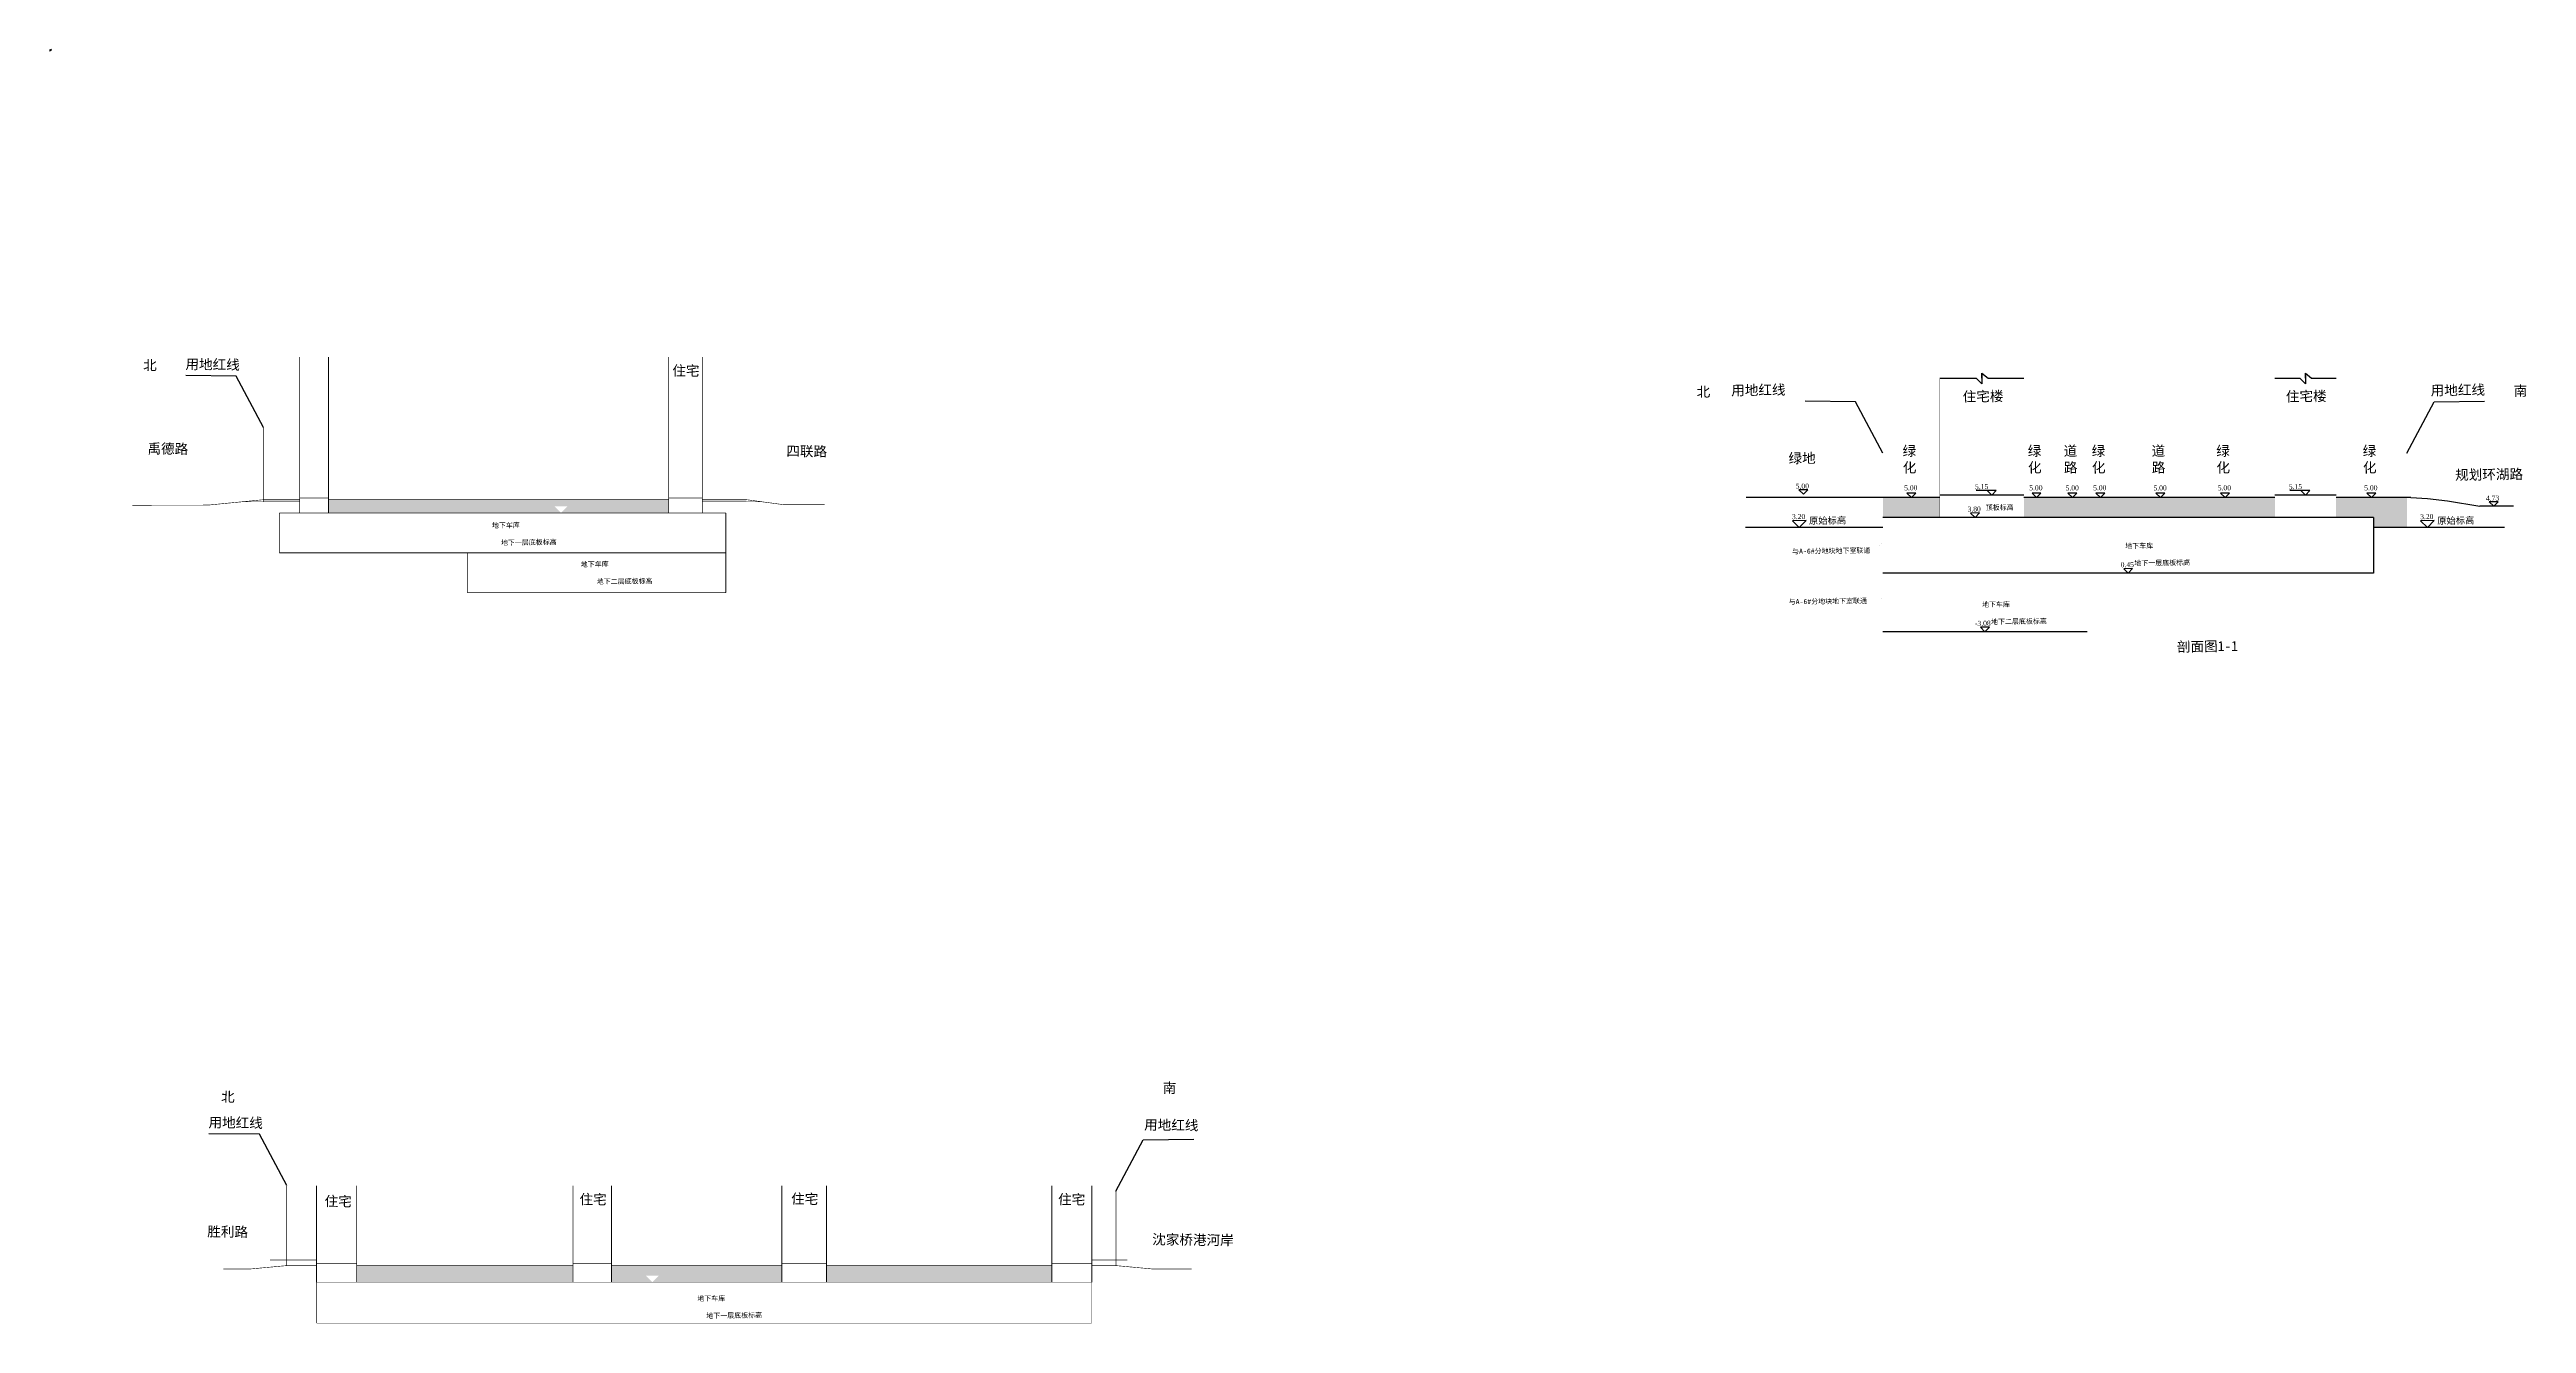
# Model space of a CAD drawing. Header units: millimetres. Extents: x 2463 to 59352, y -11079 to 11941.
# Drawn here: x 14578 to 59352, y -11079 to 11941 of the extents above; entities that cross this region are included whole.
import ezdxf

# ---------------------------------------------------------------- set-up
doc = ezdxf.new("R2010")
doc.units = ezdxf.units.MM
doc.header["$LTSCALE"] = 10
for name, color, linetype in [('JMD', 6, 'Continuous'), ('标准图框-禹川', 7, 'Continuous'), ('水保', 7, 'Continuous')]:
    doc.layers.add(name, color=color, linetype=linetype)
doc.styles.add('_TCH_DIM', font='SIMPLEX', dxfattribs={"bigfont": 'GBCBIG'})
doc.linetypes.add('1161', pattern='A,0,[149,AAA.SHX,S=0.15,R=0,X=0,Y=0],-1.6', length=1.6)

msp = doc.modelspace()

# ---------------------------------------------------------------- texts
at = {"layer": '水保', "color": 1, "char_height": 180, "width": 1480.49, "style": '_TCH_DIM'}
for s, insert, attachment_point, rotation in [('{\\fFangSong_GB2312|b0|i0|c134|p49;北}', (16272, 6328), 1, 359.2516), ('{\\fFangSong_GB2312|b0|i0|c134|p49;用地红线}', (17036, 6347), 1, 359.2516), ('{\\fFangSong_GB2312|b0|i0|c134|p49;北}', (44596, 5848), 3, 0.7484), ('{\\fFangSong_GB2312|b0|i0|c134|p49;用地红线}', (45957, 5885), 3, 0.7484), ('{\\fFangSong_GB2312|b0|i0|c134|p49;用地红线}', (58602, 5885), 3, 0.7484), ('{\\fFangSong_GB2312|b0|i0|c134|p49;南}', (59366, 5866), 3, 0.7484), ('{\\fFangSong_GB2312|b0|i0|c134|p49;南}', (34701, -6731), 1, 359.2516), ('{\\fFangSong_GB2312|b0|i0|c134|p49;北}', (17680, -6893), 1, 359.2516), ('{\\fFangSong_GB2312|b0|i0|c134|p49;用地红线}', (17453, -7354), 1, 359.2516), ('{\\fFangSong_GB2312|b0|i0|c134|p49;用地红线}', (34365, -7397), 1, 359.2516)]:
    msp.add_mtext(s, dxfattribs=dict(at, insert=insert, attachment_point=attachment_point, rotation=rotation))
at = {"layer": '水保', "color": 0, "style": '_TCH_DIM'}
for s, insert, char_height, attachment_point, rotation in [('{\\fFangSong_GB2312|b0|i0|c134|p49;住宅}', (25837, 6231), 180, 1, 359.2516), ('{\\fFangSong_GB2312|b0|i0|c134|p49;住宅楼}', (49896, 5769), 180, 3, 0.7484), ('{\\fFangSong_GB2312|b0|i0|c134|p49;住宅楼}', (55738, 5771), 180, 3, 0.7484), ('{\\fFangSong_GB2312|b0|i0|c134|p49;禹德路}', (16349, 4823), 180, 1, 359.2516), ('{\\fFangSong_GB2312|b0|i0|c134|p49;四联路}', (27898, 4777), 180, 1, 359.2516), ('{\\fTimes New Roman|b0|i0|c134|p18;5.00}', (46382, 4099), 90, 3, 0.7484), ('{\\fTimes New Roman|b0|i0|c134|p18;5.00}', (48342, 4068), 90, 3, 0.7484), ('{\\fTimes New Roman|b0|i0|c134|p18;5.15}', (49623, 4089), 90, 3, 0.7484), ('{\\fTimes New Roman|b0|i0|c134|p18;5.00}', (50604, 4068), 90, 3, 0.7484), ('{\\fTimes New Roman|b0|i0|c134|p18;5.00}', (51759, 4068), 90, 3, 0.7484), ('{\\fTimes New Roman|b0|i0|c134|p18;5.00}', (54011, 4068), 90, 3, 0.7484), ('{\\fTimes New Roman|b0|i0|c134|p18;5.15}', (55295, 4089), 90, 3, 0.7484), ('{\\fTimes New Roman|b0|i0|c134|p18;5.00}', (56659, 4068), 90, 3, 0.7484), ('{\\fFangSong_GB2312|b0|i0|c134|p49;规划环湖路}', (59289, 4361), 180, 3, 0.7484), ('{\\fTimes New Roman|b0|i0|c134|p18;3.80}', (49488, 3684), 90, 3, 0.7484), ('{\\fFangSong_GB2312|b0|i0|c134|p49;顶板标高}', (50081, 3715), 90, 3, 0.7484), ('{\\fFangSong_GB2312|b1|i0|c134|p49;地下车库}', (23077, 3393), 90, 3, 0.7484), ('{\\fFangSong_GB2312|b0|i0|c134|p49;地下一层底板标高}', (23744, 3089), 90, 3, 0.7484), ('{\\fFangSong_GB2312|b1|i0|c134|p49;地下车库}', (24683, 2689), 90, 3, 0.7484), ('{\\fFangSong_GB2312|b1|i0|c134|p49;与A-6#分地块地下室联通}', (47492, 2937), 90, 3, 0.7484), ('{\\fFangSong_GB2312|b1|i0|c134|p49;地下车库}', (52604, 3022), 90, 3, 0.7484), ('{\\fFangSong_GB2312|b0|i0|c134|p49;地下一层底板标高}', (53271, 2718), 90, 3, 0.7484), ('{\\fFangSong_GB2312|b0|i0|c134|p49;地下二层底板标高}', (25477, 2385), 90, 3, 0.7484), ('{\\fTimes New Roman|b0|i0|c134|p18;0.45}', (52257, 2679), 90, 3, 0.7484), ('{\\fFangSong_GB2312|b1|i0|c134|p49;与A-6#分地块地下室联通}', (47430, 2026), 90, 3, 0.7484), ('{\\fFangSong_GB2312|b1|i0|c134|p49;地下车库}', (50015, 1963), 90, 3, 0.7484), ('{\\fTimes New Roman|b0|i0|c134|p18;-3.08}', (49667, 1620), 90, 3, 0.7484), ('{\\fFangSong_GB2312|b0|i0|c134|p49;地下二层底板标高}', (50681, 1659), 90, 3, 0.7484), ('{\\fFangSong_GB2312|b0|i0|c134|p49;剖面图1-1}', (54136, 1254), 180, 3, 0.7484), ('{\\fFangSong_GB2312|b0|i0|c134|p49;住宅}', (19552, -8778), 180, 1, 359.2516), ('{\\fFangSong_GB2312|b0|i0|c134|p49;住宅}', (24159, -8743), 180, 1, 359.2516), ('{\\fFangSong_GB2312|b0|i0|c134|p49;住宅}', (27984, -8735), 180, 1, 359.2516), ('{\\fFangSong_GB2312|b0|i0|c134|p49;住宅}', (32810, -8745), 180, 1, 359.2516), ('{\\fFangSong_GB2312|b0|i0|c134|p49;胜利路}', (17431, -9326), 180, 1, 359.2516), ('{\\fFangSong_GB2312|b0|i0|c134|p49;沈家桥港河岸}', (34512, -9468), 180, 1, 359.2516), ('{\\fFangSong_GB2312|b1|i0|c134|p49;地下车库}', (26792, -10578), 90, 3, 0.7484), ('{\\fFangSong_GB2312|b0|i0|c134|p49;地下一层底板标高}', (27458, -10882), 90, 3, 0.7484)]:
    msp.add_mtext(s, dxfattribs=dict(at, insert=insert, char_height=char_height, attachment_point=attachment_point, rotation=rotation))
at = {"layer": '水保', "color": 0, "attachment_point": 3, "rotation": 0.7484, "style": '_TCH_DIM'}
for s, insert, char_height, width in [('{\\fFangSong_GB2312|b0|i0|c134|p49;绿地}', (46502, 4650), 180, 2471.37), ('{\\fFangSong_GB2312|b0|i0|c134|p49;绿化}', (48319, 4780), 180, 323.89), ('{\\fFangSong_GB2312|b0|i0|c134|p49;绿化}', (50581, 4780), 180, 323.89), ('{\\fFangSong_GB2312|b0|i0|c134|p49;道路}', (51231, 4780), 180, 323.89), ('{\\fFangSong_GB2312|b0|i0|c134|p49;绿化}', (51737, 4780), 180, 323.89), ('{\\fFangSong_GB2312|b0|i0|c134|p49;道路}', (52820, 4780), 180, 323.89), ('{\\fFangSong_GB2312|b0|i0|c134|p49;绿化}', (53989, 4780), 180, 323.89), ('{\\fFangSong_GB2312|b0|i0|c134|p49;绿化}', (56636, 4780), 180, 323.89), ('{\\fTimes New Roman|b0|i0|c134|p18;5.00}', (51260, 4066), 90, 29.96), ('{\\fTimes New Roman|b0|i0|c134|p18;5.00}', (52849, 4066), 90, 29.96), ('{\\fTimes New Roman|b0|i0|c134|p18;4.73}', (58859, 3882), 90, 222.44), ('{\\fTimes New Roman|b0|i0|c134|p18;3.20}', (46315, 3548), 90, 103.21), ('{\\fFangSong_GB2312|b0|i0|c134|p49;\\C6;原始标高}', (47054, 3495), 120, 995.87), ('{\\fTimes New Roman|b0|i0|c134|p18;3.20}', (57670, 3548), 90, 103.21), ('{\\fFangSong_GB2312|b0|i0|c134|p49;\\C6;原始标高}', (58409, 3495), 120, 995.87)]:
    msp.add_mtext(s, dxfattribs=dict(at, insert=insert, char_height=char_height, width=width))

# ---------------------------------------------------------------- hatches: boundary and pattern name
at = {"layer": '标准图框-禹川', "true_color": 0x000000}
h = msp.add_hatch(dxfattribs=at)
h.set_pattern_fill('AR-CONC', color=18, scale=100)
h.set_pattern_definition([(50, (2375.28, 1809.27), (182.1847, -15.9391), [19.05, -209.55]), (355, (2375.28, 1809.27), (-35.2428, 191.0566), [15.24, -167.64]), (100.451, (2390.46, 1807.95), (146.9425, 175.1167), [16.19, -178.09]), (46.1842, (2375.28, 1860.07), (271.079, -42.0423), [28.575, -314.325]), (96.6356, (2397.87, 1856.57), (237.4042, 247.4256), [24.285, -267.135]), (351.184, (2375.28, 1860.07), (237.4046, 247.425), [22.86, -251.46]), (21, (2400.68, 1847.37), (151.6149, -102.2655), [19.05, -209.55]), (326, (2400.68, 1847.37), (61.802, 184.188), [15.24, -167.64]), (71.4514, (2413.32, 1838.85), (213.4165, 81.9229), [16.19, -178.09]), (37.5, (2375.28, 1809.274), (3.0886, 84.55504), [0, -165.608, 0, -170.18, 0, -168.275]), (7.5, (2375.28, 1809.27), (66.81966, 100.18057), [0, -97.028, 0, -161.798, 0, -64.135]), (327.5, (2318.64, 1809.274), (135.5906, -5.72874), [0, -63.5, 0, -198.12, 0, -262.89]), (317.5, (2293.24, 1809.27), (148.1292, 25.4265), [0, -82.55, 0, -131.572, 0, -186.69])])
h.paths.add_polyline_path([(19100, 3807), (18448, 3807), (18448, 3767), (19100, 3767)])
h.paths.add_polyline_path([(25771, 3807), (19620, 3807), (19620, 3567), (23823, 3567), (23703, 3687), (23943, 3687), (23823, 3567), (25771, 3567)])
h.paths.add_polyline_path([(27173, 3807), (26377, 3807), (26377, 3767), (27173, 3767)])
at = {"layer": '标准图框-禹川'}
h = msp.add_hatch(dxfattribs=at)
h.set_pattern_fill('AR-CONC', color=256)
h.set_pattern_definition([(50, (2375.28, 1809.27), (182.18467, -15.9391), [19.05, -209.55]), (355, (2375.28, 1809.27), (-35.2434, 191.05685), [15.24, -167.6406]), (100.45144, (2390.46, 1807.95), (146.94125, 175.11775), [16.19, -178.09024]), (46.1842, (2375.28, 1860.07), (271.079, -42.0423), [28.575, -314.325]), (96.63556, (2397.87, 1856.57), (237.4041, 247.4261), [24.285, -267.1356]), (351.18415, (2375.28, 1860.07), (237.4041, 247.4261), [22.86, -251.4597]), (21, (2400.68, 1847.37), (151.6144, -102.2652), [19.05, -209.55]), (326, (2400.68, 1847.37), (61.802, 184.18797), [15.24, -167.64]), (71.45144, (2413.32, 1838.85), (213.4164, 81.92277), [16.19, -178.08994]), (37.5, (2375.28, 1809.274), (3.0886, 84.55504), [0, -165.608, 0, -170.18, 0, -168.275]), (7.5, (2375.28, 1809.27), (66.81966, 100.18057), [0, -97.028, 0, -161.798, 0, -64.135]), (327.5, (2318.64, 1809.274), (135.590595, -5.72874), [0, -63.5, 0, -198.12, 0, -262.89]), (317.5, (2293.24, 1809.27), (148.12918, 25.4265), [0, -82.55, 0, -131.572, 0, -186.69])])
h.paths.add_polyline_path([(48748, 3845), (47718, 3845), (47718, 3485), (48748, 3485)])
h.paths.add_polyline_path([(54805, 3845), (50268, 3845), (50268, 3485), (54805, 3485)])
h.paths.add_polyline_path([(57190, 3845), (55910, 3845), (55910, 3485), (56588, 3485), (56588, 3305), (57190, 3305)])
at = {"layer": '标准图框-禹川', "true_color": 0x000000}
h = msp.add_hatch(dxfattribs=at)
h.set_pattern_fill('AR-CONC', color=18, scale=100)
h.set_pattern_definition([(50, (14.58, -6542.05), (182.1847, -15.9391), [19.05, -209.55]), (355, (14.58, -6542.05), (-35.2428, 191.0566), [15.24, -167.64]), (100.451, (29.76, -6543.38), (146.9425, 175.1167), [16.19, -178.09]), (46.1842, (14.58, -6491.25), (271.079, -42.0423), [28.575, -314.325]), (96.6356, (37.17, -6494.75), (237.4042, 247.4256), [24.285, -267.135]), (351.184, (14.58, -6491.25), (237.4046, 247.425), [22.86, -251.46]), (21, (39.98, -6503.95), (151.6149, -102.2655), [19.05, -209.55]), (326, (39.98, -6503.95), (61.802, 184.188), [15.24, -167.64]), (71.4514, (52.62, -6512.47), (213.4165, 81.9229), [16.19, -178.09]), (37.5, (14.58, -6542.05), (3.0886, 84.55504), [0, -165.608, 0, -170.18, 0, -168.275]), (7.5, (14.58, -6542.05), (66.81966, 100.18057), [0, -97.028, 0, -161.798, 0, -64.135]), (327.5, (-42.06, -6542.05), (135.5906, -5.72874), [0, -63.5, 0, -198.12, 0, -262.89]), (317.5, (-67.46, -6542.05), (148.1292, 25.4265), [0, -82.55, 0, -131.572, 0, -186.69])])
h.paths.add_polyline_path([(24041, -10034), (20129, -10034), (20129, -10334), (24041, -10334)])
h.paths.add_polyline_path([(27816, -10034), (24737, -10034), (24737, -10334), (25476, -10334), (25356, -10214), (25596, -10214), (25476, -10334), (27816, -10334)])
h.paths.add_polyline_path([(32695, -10034), (28623, -10034), (28623, -10334), (32695, -10334)])
h.paths.add_polyline_path([(25331, -10202), (25647, -10202), (25647, -10023), (25331, -10023)], flags=9)

# ---------------------------------------------------------------- linework, layer by layer
at = {"layer": 'JMD', "color": 9, "linetype": '1161', "lineweight": -3, "flags": 128}
msp.add_lwpolyline([(14610, 11941), (14578, 11930), (14582, 11919), (14614, 11929)], close=True, dxfattribs=at)
at = {"layer": '标准图框-禹川'}
for points in [[(48748, 6005), (49405, 6005)], [(49619, 6005), (50268, 6005)], [(54805, 6005), (55254, 6005)], [(55468, 6005), (55910, 6005)]]:
    msp.add_lwpolyline(points, dxfattribs=at)
at = {"layer": '水保', "color": 0}
for p, q in [((46363, 3987), (46202, 3985)), ((46363, 3987), (46202, 3985)), ((46202, 3985), (46283, 3905)), ((46202, 3985), (46283, 3905)), ((46363, 3987), (46283, 3905)), ((46363, 3987), (46283, 3905)), ((48313, 3927), (48152, 3925)), ((48313, 3927), (48152, 3925)), ((48152, 3925), (48233, 3845)), ((48152, 3925), (48233, 3845)), ((48313, 3927), (48233, 3845)), ((49766, 3972), (49404, 3970)), ((49766, 3972), (49604, 3970)), ((49604, 3970), (49686, 3890)), ((49604, 3970), (49686, 3890)), ((49766, 3972), (49686, 3890)), ((50575, 3927), (50414, 3925)), ((50575, 3927), (50414, 3925)), ((50414, 3925), (50495, 3845)), ((50414, 3925), (50495, 3845)), ((50575, 3927), (50495, 3845)), ((50575, 3927), (50495, 3845)), ((51225, 3927), (51063, 3925)), ((51225, 3927), (51063, 3925)), ((51063, 3925), (51145, 3845)), ((51063, 3925), (51145, 3845)), ((51225, 3927), (51145, 3845)), ((51730, 3927), (51569, 3925)), ((51730, 3927), (51569, 3925)), ((51569, 3925), (51651, 3845)), ((51569, 3925), (51651, 3845)), ((51730, 3927), (51651, 3845)), ((51730, 3927), (51651, 3845)), ((52814, 3927), (52652, 3925)), ((52814, 3927), (52652, 3925)), ((52652, 3925), (52734, 3845)), ((52652, 3925), (52734, 3845)), ((52814, 3927), (52734, 3845)), ((53983, 3927), (53822, 3925)), ((53983, 3927), (53822, 3925)), ((53822, 3925), (53903, 3845)), ((53822, 3925), (53903, 3845)), ((53983, 3927), (53903, 3845)), ((53983, 3927), (53903, 3845)), ((55438, 3972), (55076, 3970)), ((55438, 3972), (55276, 3970)), ((55276, 3970), (55358, 3890)), ((55276, 3970), (55358, 3890)), ((55438, 3972), (55358, 3890)), ((56630, 3927), (56469, 3925)), ((56630, 3927), (56469, 3925)), ((56469, 3925), (56550, 3845)), ((56469, 3925), (56550, 3845)), ((56630, 3927), (56550, 3845)), ((56630, 3927), (56550, 3845)), ((58840, 3771), (58679, 3769)), ((58840, 3771), (58679, 3769)), ((58679, 3769), (58760, 3689)), ((58679, 3769), (58760, 3689)), ((58840, 3771), (58760, 3689)), ((58840, 3771), (58760, 3689)), ((49464, 3567), (49303, 3565)), ((49464, 3567), (49303, 3565)), ((49303, 3565), (49384, 3485)), ((49303, 3565), (49384, 3485)), ((49464, 3567), (49384, 3485)), ((52233, 2562), (52072, 2560)), ((52233, 2562), (52072, 2560)), ((52072, 2560), (52153, 2480)), ((52072, 2560), (52153, 2480)), ((52233, 2562), (52153, 2480)), ((49644, 1503), (49482, 1501)), ((49644, 1503), (49482, 1501)), ((49482, 1501), (49564, 1421)), ((49482, 1501), (49564, 1421)), ((49644, 1503), (49564, 1421))]:
    msp.add_line(p, q, dxfattribs=at)
at = {"layer": '水保', "color": 7}
for p, q in [((46330, 3429), (46082, 3427)), ((46082, 3427), (46208, 3305)), ((46330, 3429), (46208, 3305)), ((57685, 3429), (57437, 3427)), ((57437, 3427), (57563, 3305)), ((57685, 3429), (57563, 3305))]:
    msp.add_line(p, q, dxfattribs=at)
at = {"layer": '水保', "color": 18, "lineweight": -3, "true_color": 0x000000}
for points, const_width in [([(19100, 3567), (19100, 6387)], 15), ([(19620, 3567), (19620, 6387)], 15), ([(25771, 3567), (25771, 6387)], 15), ([(26377, 3567), (26377, 6387)], 15), ([(48748, 3485), (48748, 6005)], 0.45), ([(50268, 3485), (50268, 6005)], 0.45), ([(54805, 3485), (54805, 6005)], 0.45), ([(55910, 3485), (55910, 6005)], 0.45), ([(19405, -10334), (19405, -8589)], 15), ([(20129, -10334), (20129, -8589)], 15), ([(24041, -10334), (24041, -8589)], 15), ([(24737, -10334), (24737, -8589)], 15), ([(27816, -10334), (27816, -8589)], 15), ([(28623, -10334), (28623, -8589)], 15), ([(32695, -10334), (32695, -8589)], 15), ([(33418, -10334), (33418, -8589)], 15)]:
    msp.add_lwpolyline(points, dxfattribs=dict(at, const_width=const_width))
at = {"layer": '水保', "color": 1}
for points in [[(18448, 5112), (17954, 6040), (17043, 6051)], [(47718, 4650), (47225, 5578), (46314, 5590)], [(57190, 4650), (57684, 5578), (58595, 5590)], [(18865, -8589), (18371, -7661), (17460, -7650)], [(33855, -8689), (34349, -7761), (35260, -7750)]]:
    msp.add_lwpolyline(points, dxfattribs=at)
at = {"layer": '水保'}
for points in [[(49508, 5901), (49405, 6005)], [(49508, 6005), (49508, 6093), (49508, 5901)], [(49508, 6093), (49619, 6005)], [(55358, 5901), (55254, 6005)], [(55358, 6005), (55358, 6093), (55358, 5901)], [(55358, 6093), (55468, 6005)], [(57264, 3848), (57190, 3845)], [(57264, 3848), (57561, 3827), (57922, 3786), (58512, 3690)]]:
    msp.add_lwpolyline(points, dxfattribs=at)
at = {"layer": '水保', "color": 1, "lineweight": -3}
for points, const_width in [([(18448, 3767), (18448, 5112)], 15), ([(47718, 3485), (47718, 4650)], 0.45), ([(57190, 3305), (57190, 4650)], 0.45), ([(18865, -10034), (18865, -8589)], 15), ([(33855, -10034), (33855, -8689)], 15)]:
    msp.add_lwpolyline(points, dxfattribs=dict(at, const_width=const_width))
at = {"layer": '水保', "color": 18, "true_color": 0x000000, "const_width": 10}
for points in [[(16076, 3706), (17444, 3709)], [(18448, 3807), (17444, 3709)], [(19100, 3837), (19620, 3837)], [(25771, 3837), (26377, 3837)], [(27173, 3807), (27845, 3717)], [(27845, 3717), (28588, 3717)], [(17718, -10094), (18217, -10094)], [(18865, -10034), (18217, -10094)], [(19405, -9994), (20129, -9994)], [(24041, -9994), (24737, -9994)], [(27816, -9994), (28623, -9994)], [(32695, -9994), (33418, -9994)], [(33855, -10034), (34505, -10094)], [(34505, -10094), (35223, -10094)]]:
    msp.add_lwpolyline(points, dxfattribs=at)
at = {"layer": '水保', "color": 6, "const_width": 10}
for points in [[(18076, 3767), (19100, 3767)], [(26377, 3767), (27483, 3767)], [(18562, -9934), (19405, -9934)], [(33418, -9934), (34061, -9934)]]:
    msp.add_lwpolyline(points, dxfattribs=at)
at = {"layer": '水保', "color": 3, "const_width": 10}
for points in [[(18448, 3807), (19100, 3807)], [(19620, 3807), (25771, 3807)], [(26377, 3807), (27173, 3807)], [(18865, -10034), (19405, -10034)], [(20129, -10034), (24041, -10034)], [(24737, -10034), (27816, -10034)], [(28623, -10034), (32695, -10034)], [(33418, -10034), (33855, -10034)]]:
    msp.add_lwpolyline(points, dxfattribs=at)
at = {"layer": '水保', "color": 18, "true_color": 0x000000}
for points in [[(47718, 3845), (45244, 3845)], [(50268, 3890), (48748, 3890)], [(55910, 3890), (54805, 3890)], [(59120, 3687), (58512, 3690)]]:
    msp.add_lwpolyline(points, dxfattribs=at)
at = {"layer": '水保', "color": 3}
for points in [[(48748, 3845), (47718, 3845)], [(54805, 3845), (50268, 3845)], [(57190, 3845), (55910, 3845)]]:
    msp.add_lwpolyline(points, dxfattribs=at)
at = {"layer": '水保', "color": 5}
for points, const_width in [([(18733, 3567), (26803, 3567)], 15), ([(18733, 3567), (18733, 2847)], 15), ([(26803, 2127), (26803, 3567)], 15), ([(18733, 2847), (26803, 2847)], 15), ([(22130, 2847), (22130, 2127)], 15), ([(22130, 2127), (26803, 2127)], 15), ([(19405, -11074), (19405, -10334)], 10), ([(19405, -10334), (33418, -10334)], 10), ([(33418, -11074), (33418, -10334)], 10), ([(19405, -11074), (33418, -11074)], 10)]:
    msp.add_lwpolyline(points, dxfattribs=dict(at, const_width=const_width))
at = {"layer": '水保', "color": 6}
for points in [[(47718, 3305), (45236, 3305)], [(58953, 3305), (56588, 3305)]]:
    msp.add_lwpolyline(points, dxfattribs=at)
at = {"layer": '水保', "color": 5, "lineweight": -3, "const_width": 0.45}
for points in [[(47718, 3057), (47718, 3485)], [(47623, 2946), (47718, 3057)], [(47710, 2946), (47623, 2946), (47814, 2946)], [(47814, 2946), (47718, 2851)], [(47718, 2057), (47718, 2851)], [(51409, 1421), (51409, 2480)], [(47623, 1947), (47718, 2057)], [(47710, 1947), (47623, 1947), (47814, 1947)], [(47814, 1947), (47718, 1851)], [(47718, 1421), (47718, 1851)]]:
    msp.add_lwpolyline(points, dxfattribs=at)
at = {"layer": '水保', "color": 5}
for points in [[(56588, 3485), (47718, 3485)], [(56588, 3485), (56588, 2480)], [(56588, 2480), (47718, 2480)], [(51409, 1421), (47718, 1421)]]:
    msp.add_lwpolyline(points, dxfattribs=at)

msp.set_redraw_order([(e.dxf.handle, doc.entitydb.next_handle()) for e in msp.query("TEXT MTEXT ATTDEF DIMENSION ARC_DIMENSION")])  # texts and dimensions are drawn at this point

doc.saveas('drawing.dxf')
